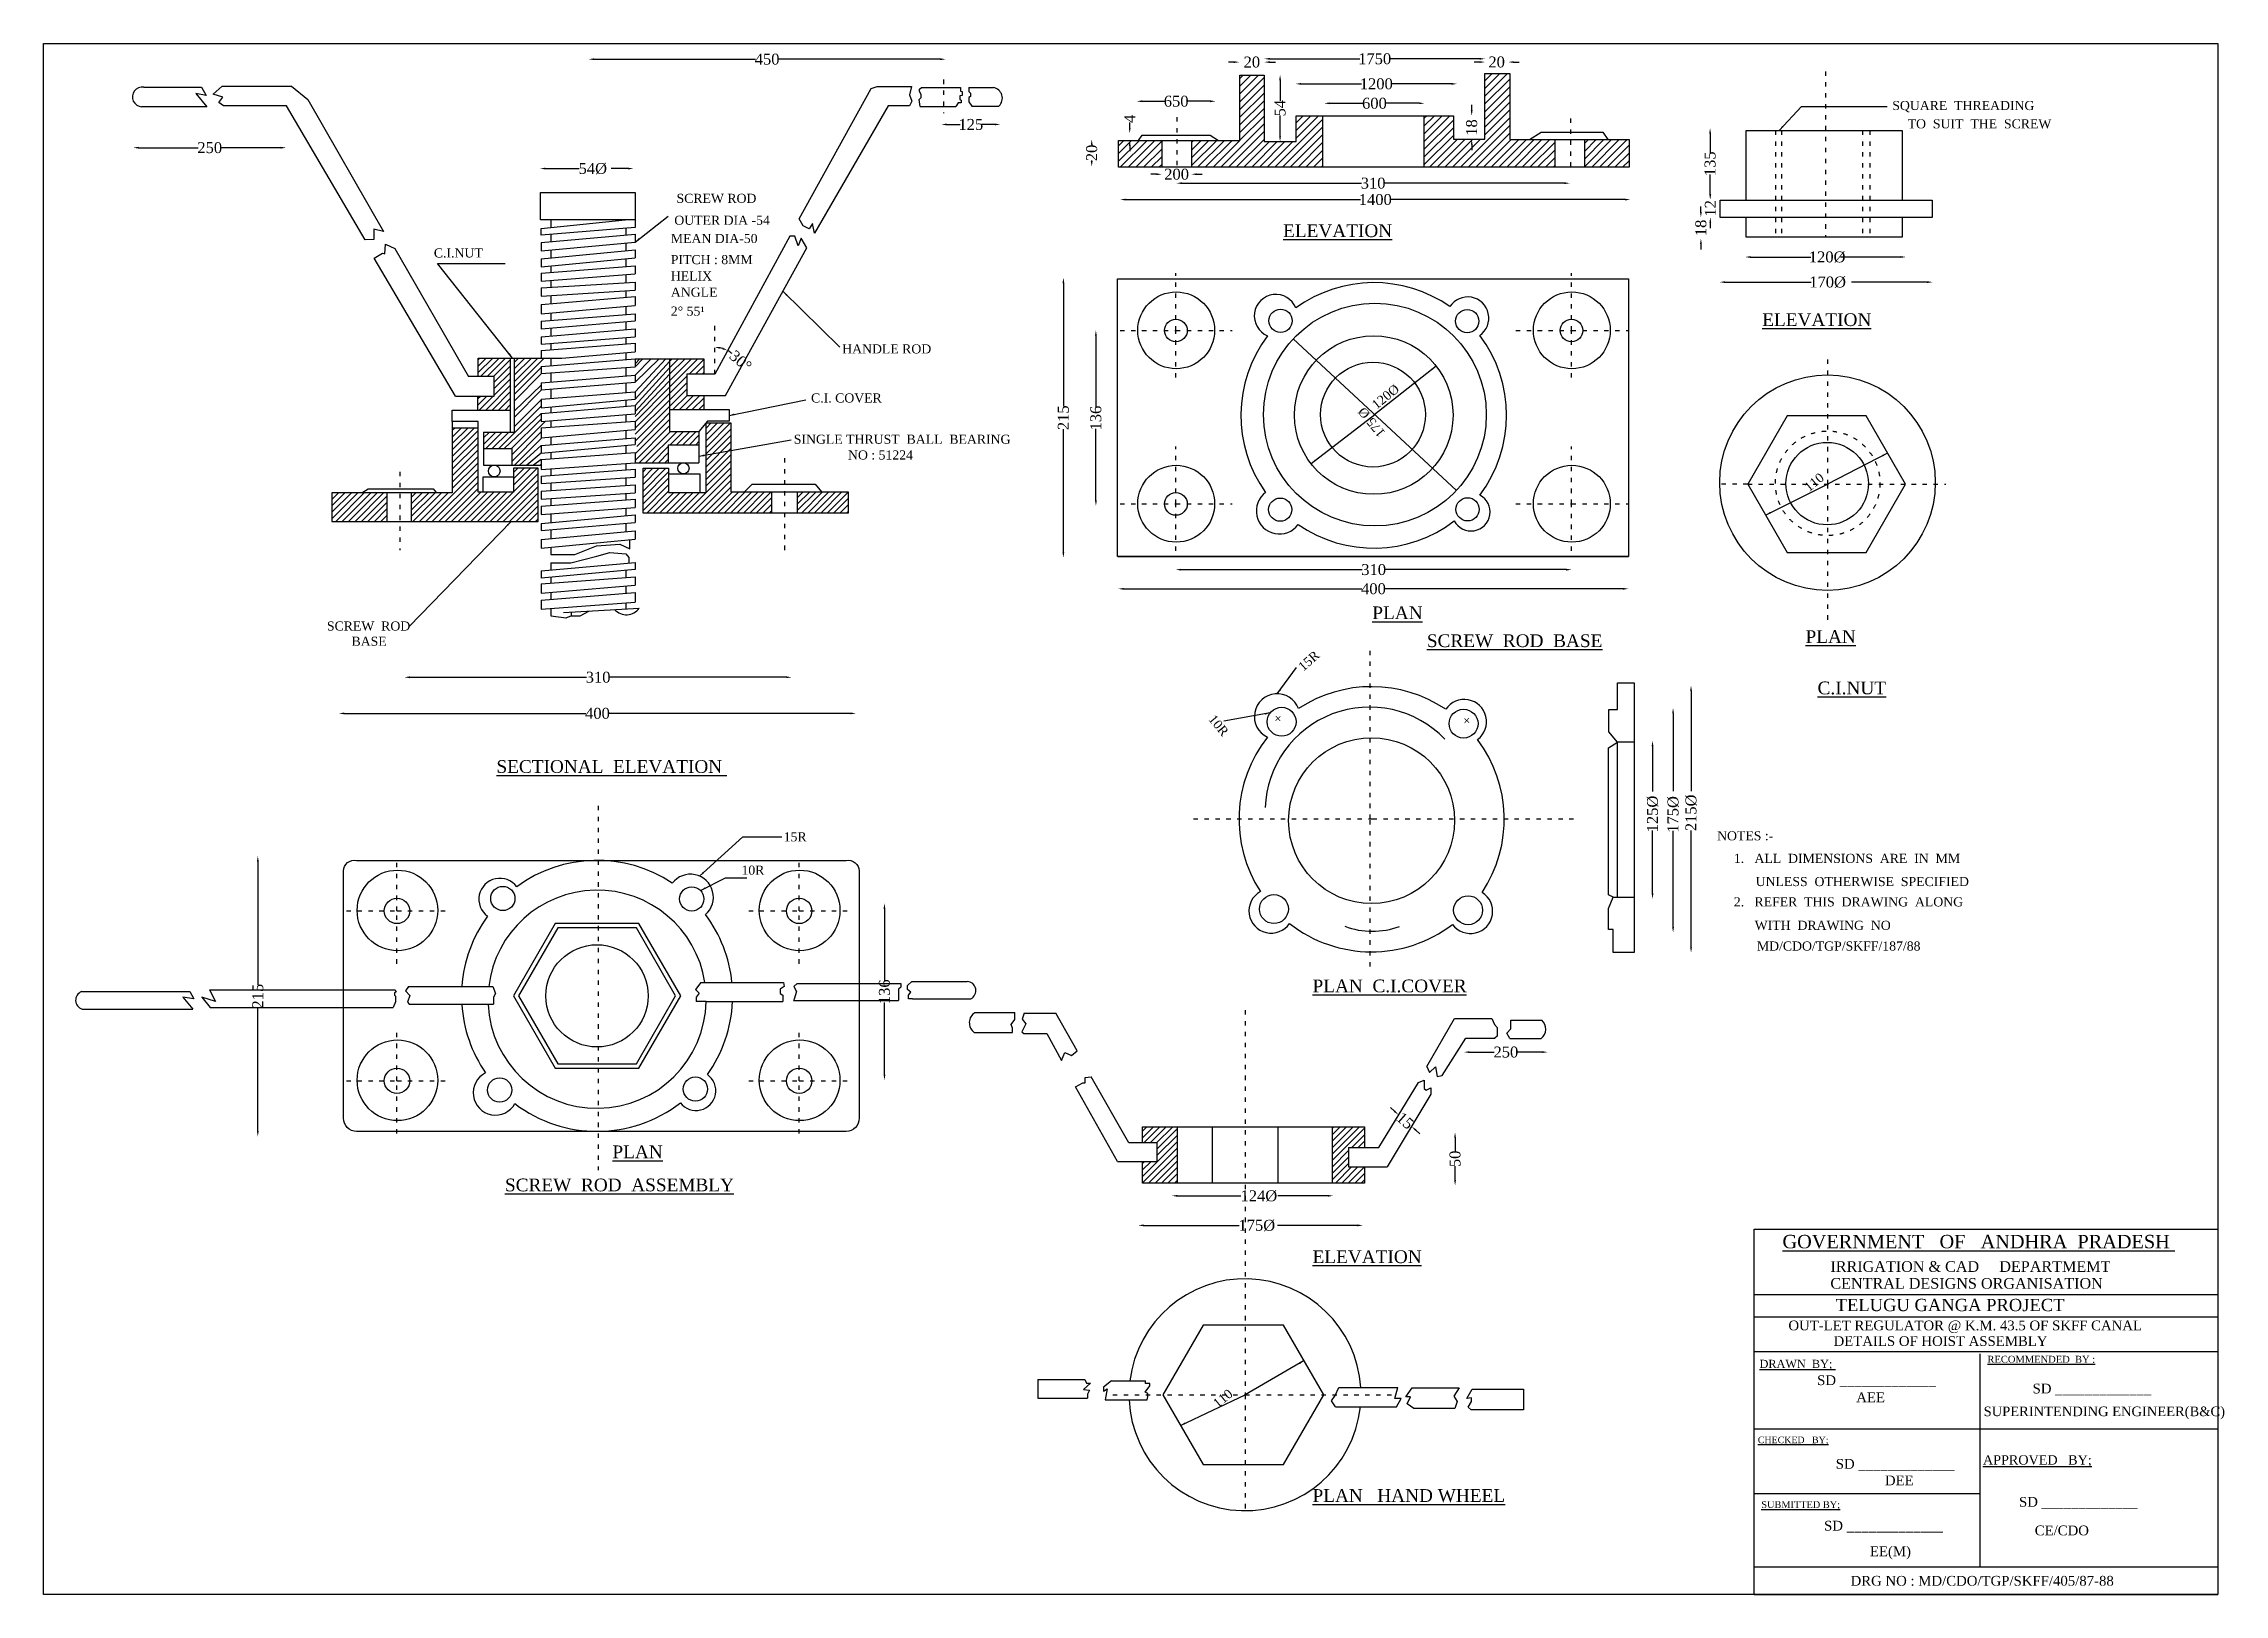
# Model space of a CAD drawing. Header units: millimetres. Extents: x 833 to 6818, y 102 to 4361.
import ezdxf

# ---------------------------------------------------------------- set-up
doc = ezdxf.new("R2010")
doc.units = ezdxf.units.MM
doc.header["$MEASUREMENT"] = 0
doc.header["$PDMODE"] = 33
doc.header["$PDSIZE"] = 500
doc.linetypes.add('ACAD_ISO03W100', pattern=[30, 12, -18])
for name, color, linetype in [('DIM', 5, 'Continuous'), ('DOT LINE', 3, 'ACAD_ISO03W100'), ('DWG. LINE', 1, 'Continuous'), ('HATCH', 2, 'Continuous'), ('TEXT', 7, 'Continuous')]:
    doc.layers.add(name, color=color, linetype=linetype)
doc.layers.add('TITLE', color=7, linetype='Continuous', lineweight=30)
doc.styles.get("Standard").update_dxf_attribs({"font": 'TIMES.TTF', "height": 30})
doc.dimstyles.get("Standard").update_dxf_attribs({"dimtxt": 30, "dimasz": 15, "dimexe": 0.18, "dimexo": 0.0625, "dimgap": 0.09, "dimtad": 0, "dimdec": 0, "dimzin": 0, "dimdsep": 46, "dimtxsty": 'Standard', "dimcen": 0.09, "dimse1": 1, "dimse2": 1, "dimclrd": 5, "dimclre": 5, "dimclrt": 4, "dimadec": 0, "dimazin": 0, "dimtfac": 1, "dimtdec": 0, "dimtofl": 0, "dimtmove": 0, "dimatfit": 3, "dimfxl": 1, "dimtolj": 1, "dimtzin": 0, "dimarcsym": 0})

msp = doc.modelspace()

# ---------------------------------------------------------------- texts
at = {"layer": 'DIM', "color": 4}
for s, p in [('54%%C', (2300.9, 4002.7)), ('120%%C', (5677.7, 3759.8)), ('170%%C', (5678.9, 3690.9)), ('124%%C', (4117.9, 1181.6)), ('175%%C', (4112.2, 1100.7))]:
    msp.add_text(s, height=30, dxfattribs=at).set_placement(p)
for s, rotation, p in [('30%%D', 319.74157, (2712, 3498.6)), ('125%%C', 90, (5263.4, 2194.7)), ('175%%C', 90, (5319.8, 2193.5)), ('215%%C', 90, (5369.1, 2197.9))]:
    msp.add_text(s, height=30, rotation=rotation, dxfattribs=at).set_placement(p)
at = {"layer": 'TEXT'}
for s, p in [('SQUARE  THREADING', (5906.7, 4178.1)), ('TO  SUIT  THE  SCREW', (5949, 4127.8)), ('SCREW ROD', (2569.8, 3923.2)), ('MEAN DIA-50', (2554.1, 3812.9)), ('OUTER DIA -54', (2563.7, 3863)), ('C.I.NUT', (1903.7, 3773.2)), ('PITCH : 8MM', (2554.1, 3754.9)), ('HELIX', (2554.1, 3710)), ('ANGLE', (2554.1, 3665.5)), ('2%%D 55¹', (2554.1, 3613.5)), ('HANDLE ROD', (3024.5, 3509.7)), ('C.I. COVER', (2939.1, 3375)), ('SINGLE THRUST  BALL  BEARING', (2891.7, 3261.6)), ('NO : 51224', (3040.5, 3218.4)), ('SCREW  ROD', (1610.2, 2748.8)), ('BASE', (1677.7, 2706.9)), ('15R', (2863.8, 2169.9)), ('10R', (2748, 2078.3))]:
    msp.add_text(s, height=25, dxfattribs=at).set_placement(p)
for s, rotation, p in [('  120%%C', 39.18962, (4476.5, 3343)), ('175 %%C', 129.18962, (4516.8, 3292.3)), ('110', 39.18962, (5678.2, 3128.6)), ('15R', 41.48477, (4290, 2635.6)), ('10R', 309.36879, (4028.3, 2504.9)), ('+', 41.48477, (4221.1, 2490.7)), ('+', 319.08908, (4722.3, 2499)), ('110', 39.18962, (4055.1, 612.8))]:
    msp.add_text(s, height=25, rotation=rotation, dxfattribs=at).set_placement(p)
at = {"layer": 'TITLE'}
for s, height, p in [('%%UELEVATION', 35, (4234.7, 3829.3)), ('%%UELEVATION', 35, (5549.8, 3585)), ('%%UPLAN', 35, (4479.5, 2780.1)), ('%%USCREW  ROD  BASE', 35, (4629.3, 2703.4)), ('%%UPLAN', 35, (5668.7, 2714.7)), ('%%UC.I.NUT', 35, (5701.7, 2573.7)), ('%%USECTIONAL  ELEVATION ', 35, (2075.5, 2358)), ('NOTES :-', 25, (5425.9, 2172.8)), ('1.   ALL  DIMENSIONS  ARE  IN  MM', 25, (5471.9, 2110.7)), ('UNLESS  OTHERWISE  SPECIFIED ', 25, (5531.8, 2047.1)), ('2.   REFER  THIS  DRAWING  ALONG ', 25, (5471.9, 1991.3)), ('WITH  DRAWING  NO', 25, (5529.2, 1926.9)), ('MD/CDO/TGP/SKFF/187/88', 25, (5535.2, 1870)), ('%%UPLAN  C.I.COVER', 35, (4315.5, 1755.4)), ('%%UPLAN', 35, (2393.8, 1299.9)), ('%%USCREW  ROD  ASSEMBLY', 35, (2098.9, 1208.9)), ('%%UELEVATION', 35, (4315.5, 1011.9)), ('IRRIGATION & CAD     DEPARTMEMT ', 29.313, (5736.9, 987.8)), ('CENTRAL DESIGNS ORGANISATION', 29.313, (5736.9, 941.5)), ('TELUGU GANGA PROJECT', 33.72, (5751.4, 879.9)), (' OUT-LET REGULATOR @ K.M. 43.5 OF SKFF CANAL', 26.864, (5611.5, 827.2)), ('%%UDRAWN  BY; ', 22.266, (5542.4, 724)), ('%%URECOMMENDED  BY :', 19.108, (6167.9, 738.2)), ('%%UCHECKED   BY;', 17.984, (5537.8, 517.3)), ('%%UAPPROVED   BY;', 25.692, (6155.7, 458.5)), ('%%UPLAN   HAND WHEEL', 35, (4315.5, 356.1)), ('%%USUBMITTED BY;', 18.728, (5547.3, 339.3))]:
    msp.add_text(s, height=height, dxfattribs=at).set_placement(p)
at = {"layer": 'TITLE', "lineweight": 30}
for s, height, p in [('%%UGOVERNMENT   OF   ANDHRA  PRADESH ', 36.825, (5605.4, 1052.5)), ('DETAILS OF HOIST ASSEMBLY', 26.864, (5745.6, 784.3)), ('SD _____________', 26.864, (5700.5, 676.8)), ('SD _____________', 26.864, (6291.9, 653.9)), ('AEE', 26.86, (5807.9, 629.8)), ('SUPERINTENDING ENGINEER(B&C)', 26.367, (6157.5, 591.5)), ('SD _____________', 26.864, (5751.6, 447.1)), ('DEE', 26.86, (5886.5, 401.7)), ('SD _____________', 26.864, (6254.6, 342.8)), ('SD _____________', 26.864, (5719.6, 277.3)), ('CE/CDO', 26.86, (6297.8, 264.3)), ('EE(M)', 26.86, (5845.4, 207)), ('DRG NO : MD/CDO/TGP/SKFF/405/87-88', 26.864, (5792.2, 126))]:
    msp.add_text(s, height=height, dxfattribs=at).set_placement(p)

# ---------------------------------------------------------------- blocks, each defined once
blk = doc.blocks.new('*D2')
at = {"layer": 'Defpoints', "color": 0}
for p in [(3787.7, 3954), (5187.7, 3954), (5187.7, 3932.2)]:
    blk.add_point(p, dxfattribs=at)
at = {"layer": 'DIM', "color": 5, "lineweight": -2}
for p, q in [((3802.7, 3932.2), (4446.7, 3932.2)), ((5172.7, 3932.2), (4528.7, 3932.2))]:
    blk.add_line(p, q, dxfattribs=at)
at = {"layer": 'DIM', "color": 5}
for points in [[(3802.7, 3934.7), (3802.7, 3929.7), (3787.7, 3932.2)], [(5172.7, 3934.7), (5172.7, 3929.7), (5187.7, 3932.2)]]:
    blk.add_solid(points, dxfattribs=at)
at = {"layer": 'DIM', "color": 4, "insert": (4487.7, 3932.2), "char_height": 30, "attachment_point": 5}
blk.add_mtext('\\A1;1400', dxfattribs=at)
blk = doc.blocks.new('*D3')
at = {"layer": 'Defpoints', "color": 0}
for p in [(1078.4, 4080.4), (1498.6, 4080.4), (1498.6, 4074.7)]:
    blk.add_point(p, dxfattribs=at)
at = {"layer": 'DIM', "color": 5, "lineweight": -2}
for p, q in [((1093.4, 4074.7), (1256.5, 4074.7)), ((1483.6, 4074.7), (1320.5, 4074.7))]:
    blk.add_line(p, q, dxfattribs=at)
at = {"layer": 'DIM', "color": 5}
for points in [[(1093.4, 4077.2), (1093.4, 4072.2), (1078.4, 4074.7)], [(1483.6, 4077.2), (1483.6, 4072.2), (1498.6, 4074.7)]]:
    blk.add_solid(points, dxfattribs=at)
at = {"layer": 'DIM', "color": 4, "insert": (1288.5, 4074.7), "char_height": 30, "attachment_point": 5}
blk.add_mtext('\\A1;250', dxfattribs=at)
blk = doc.blocks.new('*D4')
at = {"layer": 'Defpoints', "color": 0}
for p in [(2328.4, 4314.5), (3308.3, 4317.7), (3308.3, 4314.5)]:
    blk.add_point(p, dxfattribs=at)
at = {"layer": 'DIM', "color": 5, "lineweight": -2}
for p, q in [((2343.4, 4317.7), (2786.2, 4317.7)), ((3293.3, 4317.7), (2850.6, 4317.7))]:
    blk.add_line(p, q, dxfattribs=at)
at = {"layer": 'DIM', "color": 5}
for points in [[(2343.4, 4320.2), (2343.4, 4315.2), (2328.4, 4317.7)], [(3293.3, 4320.2), (3293.3, 4315.2), (3308.3, 4317.7)]]:
    blk.add_solid(points, dxfattribs=at)
at = {"layer": 'DIM', "color": 4, "insert": (2818.4, 4317.7), "char_height": 30, "attachment_point": 5}
blk.add_mtext('\\A1;450', dxfattribs=at)
blk = doc.blocks.new('*D5')
at = {"layer": 'Defpoints', "color": 0}
for p in [(3296.6, 4137.9), (3458.6, 4138.5), (3458.6, 4137.9)]:
    blk.add_point(p, dxfattribs=at)
at = {"layer": 'DIM', "color": 5, "lineweight": -2}
for p, q in [((3311.6, 4138.5), (3348.3, 4138.5)), ((3443.6, 4138.5), (3406.8, 4138.5))]:
    blk.add_line(p, q, dxfattribs=at)
at = {"layer": 'DIM', "color": 5}
for points in [[(3311.6, 4141), (3311.6, 4136), (3296.6, 4138.5)], [(3443.6, 4141), (3443.6, 4136), (3458.6, 4138.5)]]:
    blk.add_solid(points, dxfattribs=at)
at = {"layer": 'DIM', "color": 4, "insert": (3377.6, 4138.5), "char_height": 30, "attachment_point": 5}
blk.add_mtext('\\A1;125', dxfattribs=at)
blk = doc.blocks.new('*D6')
at = {"layer": 'Defpoints', "color": 0}
for p in [(1823, 2624.3), (2886, 2624.3), (2886, 2620.5)]:
    blk.add_point(p, dxfattribs=at)
at = {"layer": 'DIM', "color": 5, "lineweight": -2}
for p, q in [((1838, 2620.5), (2322.9, 2620.5)), ((2871, 2620.5), (2386.1, 2620.5))]:
    blk.add_line(p, q, dxfattribs=at)
at = {"layer": 'DIM', "color": 5}
for points in [[(1838, 2623), (1838, 2618), (1823, 2620.5)], [(2871, 2623), (2871, 2618), (2886, 2620.5)]]:
    blk.add_solid(points, dxfattribs=at)
at = {"layer": 'DIM', "color": 4, "insert": (2354.5, 2620.5), "char_height": 30, "attachment_point": 5}
blk.add_mtext('\\A1;310', dxfattribs=at)
blk = doc.blocks.new('*D7')
at = {"layer": 'Defpoints', "color": 0}
for p in [(1642.9, 2520.1), (3062.7, 2521.3), (3062.7, 2520.1)]:
    blk.add_point(p, dxfattribs=at)
at = {"layer": 'DIM', "color": 5, "lineweight": -2}
for p, q in [((1657.9, 2521.3), (2320.6, 2521.3)), ((3047.7, 2521.3), (2385, 2521.3))]:
    blk.add_line(p, q, dxfattribs=at)
at = {"layer": 'DIM', "color": 5}
for points in [[(1657.9, 2523.8), (1657.9, 2518.8), (1642.9, 2521.3)], [(3047.7, 2523.8), (3047.7, 2518.8), (3062.7, 2521.3)]]:
    blk.add_solid(points, dxfattribs=at)
at = {"layer": 'DIM', "color": 4, "insert": (2352.8, 2521.3), "char_height": 30, "attachment_point": 5}
blk.add_mtext('\\A1;400', dxfattribs=at)
blk = doc.blocks.new('*D8')
at = {"layer": 'Defpoints', "color": 0}
for p in [(3832.9, 4204.4), (4049.4, 4204.4), (4049.4, 4202.2)]:
    blk.add_point(p, dxfattribs=at)
at = {"layer": 'DIM', "color": 5, "lineweight": -2}
for p, q in [((3847.9, 4202.2), (3909.6, 4202.2)), ((4034.4, 4202.2), (3972.8, 4202.2))]:
    blk.add_line(p, q, dxfattribs=at)
at = {"layer": 'DIM', "color": 5}
for points in [[(3847.9, 4204.7), (3847.9, 4199.7), (3832.9, 4202.2)], [(4034.4, 4204.7), (4034.4, 4199.7), (4049.4, 4202.2)]]:
    blk.add_solid(points, dxfattribs=at)
at = {"layer": 'DIM', "color": 4, "insert": (3941.2, 4202.2), "char_height": 30, "attachment_point": 5}
blk.add_mtext('\\A1;650', dxfattribs=at)
blk = doc.blocks.new('*D9')
at = {"layer": 'Defpoints', "color": 0}
for p in [(4114.4, 4309.7), (4183.4, 4309.7), (4183.4, 4309.7)]:
    blk.add_point(p, dxfattribs=at)
at = {"layer": 'DIM', "color": 5, "lineweight": -2}
for p, q in [((4099.4, 4309.7), (4084.4, 4309.7)), ((4198.4, 4309.7), (4213.4, 4309.7))]:
    blk.add_line(p, q, dxfattribs=at)
at = {"layer": 'DIM', "color": 5}
for points in [[(4099.4, 4312.2), (4099.4, 4307.2), (4114.4, 4309.7)], [(4198.4, 4312.2), (4198.4, 4307.2), (4183.4, 4309.7)]]:
    blk.add_solid(points, dxfattribs=at)
at = {"layer": 'DIM', "color": 4, "insert": (4148.9, 4309.7), "char_height": 30, "attachment_point": 5}
blk.add_mtext('\\A1;20', dxfattribs=at)
blk = doc.blocks.new('*D10')
at = {"layer": 'Defpoints', "color": 0}
for p in [(4788.8, 4318.7), (4183.4, 4309.7), (4788.8, 4309.7)]:
    blk.add_point(p, dxfattribs=at)
at = {"layer": 'DIM', "color": 5, "lineweight": -2}
for p, q in [((4198.4, 4318.7), (4445.1, 4318.7)), ((4773.8, 4318.7), (4527.1, 4318.7))]:
    blk.add_line(p, q, dxfattribs=at)
at = {"layer": 'DIM', "color": 5}
for points in [[(4198.4, 4321.2), (4198.4, 4316.2), (4183.4, 4318.7)], [(4773.8, 4321.2), (4773.8, 4316.2), (4788.8, 4318.7)]]:
    blk.add_solid(points, dxfattribs=at)
at = {"layer": 'DIM', "color": 4, "insert": (4486.1, 4318.7), "char_height": 30, "attachment_point": 5}
blk.add_mtext('\\A1;1750', dxfattribs=at)
blk = doc.blocks.new('*D11')
at = {"layer": 'Defpoints', "color": 0}
for p in [(4788.8, 4312), (4853, 4312), (4853, 4309.9)]:
    blk.add_point(p, dxfattribs=at)
at = {"layer": 'DIM', "color": 5, "lineweight": -2}
for p, q in [((4773.8, 4309.9), (4758.8, 4309.9)), ((4868, 4309.9), (4883, 4309.9))]:
    blk.add_line(p, q, dxfattribs=at)
at = {"layer": 'DIM', "color": 5}
for points in [[(4773.8, 4312.4), (4773.8, 4307.4), (4788.8, 4309.9)], [(4868, 4312.4), (4868, 4307.4), (4853, 4309.9)]]:
    blk.add_solid(points, dxfattribs=at)
at = {"layer": 'DIM', "color": 4, "insert": (4820.9, 4309.9), "char_height": 30, "attachment_point": 5}
blk.add_mtext('\\A1;20', dxfattribs=at)
blk = doc.blocks.new('*D12')
at = {"layer": 'Defpoints', "color": 0}
for p in [(4269.2, 4250.8), (4711.9, 4250.8), (4711.9, 4249.9)]:
    blk.add_point(p, dxfattribs=at)
at = {"layer": 'DIM', "color": 5, "lineweight": -2}
for p, q in [((4284.2, 4249.9), (4449.5, 4249.9)), ((4696.9, 4249.9), (4531.5, 4249.9))]:
    blk.add_line(p, q, dxfattribs=at)
at = {"layer": 'DIM', "color": 5}
for points in [[(4284.2, 4252.4), (4284.2, 4247.4), (4269.2, 4249.9)], [(4696.9, 4252.4), (4696.9, 4247.4), (4711.9, 4249.9)]]:
    blk.add_solid(points, dxfattribs=at)
at = {"layer": 'DIM', "color": 4, "insert": (4490.5, 4249.9), "char_height": 30, "attachment_point": 5}
blk.add_mtext('\\A1;1200', dxfattribs=at)
blk = doc.blocks.new('*D13')
at = {"layer": 'Defpoints', "color": 0}
for p in [(4224.4, 4274.9), (4224.4, 4091.3), (4226.4, 4091.3)]:
    blk.add_point(p, dxfattribs=at)
at = {"layer": 'DIM', "color": 5, "lineweight": -2}
for p, q in [((4226.4, 4259.9), (4226.4, 4203.5)), ((4226.4, 4106.3), (4226.4, 4162.7))]:
    blk.add_line(p, q, dxfattribs=at)
at = {"layer": 'DIM', "color": 5}
for points in [[(4223.9, 4259.9), (4228.9, 4259.9), (4226.4, 4274.9)], [(4223.9, 4106.3), (4228.9, 4106.3), (4226.4, 4091.3)]]:
    blk.add_solid(points, dxfattribs=at)
at = {"layer": 'DIM', "color": 4, "insert": (4226.4, 4183.1), "char_height": 30, "attachment_point": 5, "rotation": 90}
blk.add_mtext('\\A1;54', dxfattribs=at)
blk = doc.blocks.new('*D14')
at = {"layer": 'Defpoints', "color": 0}
for p in [(4347.6, 4198.3), (4623.2, 4198.3), (4623.2, 4196.6)]:
    blk.add_point(p, dxfattribs=at)
at = {"layer": 'DIM', "color": 5, "lineweight": -2}
for p, q in [((4362.6, 4196.6), (4453.8, 4196.6)), ((4608.2, 4196.6), (4517, 4196.6))]:
    blk.add_line(p, q, dxfattribs=at)
at = {"layer": 'DIM', "color": 5}
for points in [[(4362.6, 4199.1), (4362.6, 4194.1), (4347.6, 4196.6)], [(4608.2, 4199.1), (4608.2, 4194.1), (4623.2, 4196.6)]]:
    blk.add_solid(points, dxfattribs=at)
at = {"layer": 'DIM', "color": 4, "insert": (4485.4, 4196.6), "char_height": 30, "attachment_point": 5}
blk.add_mtext('\\A1;600', dxfattribs=at)
blk = doc.blocks.new('*D15')
at = {"layer": 'Defpoints', "color": 0}
for p in [(4752.4, 4162.2), (4752.4, 4097.9), (4752.4, 4097.9)]:
    blk.add_point(p, dxfattribs=at)
at = {"layer": 'DIM', "color": 5, "lineweight": -2}
for p, q in [((4752.4, 4177.2), (4752.4, 4192.2)), ((4752.4, 4082.9), (4752.4, 4067.9))]:
    blk.add_line(p, q, dxfattribs=at)
at = {"layer": 'DIM', "color": 5}
for points in [[(4749.9, 4177.2), (4754.9, 4177.2), (4752.4, 4162.2)], [(4749.9, 4082.9), (4754.9, 4082.9), (4752.4, 4097.9)]]:
    blk.add_solid(points, dxfattribs=at)
at = {"layer": 'DIM', "color": 4, "insert": (4752.4, 4130), "char_height": 30, "attachment_point": 5, "rotation": 90}
blk.add_mtext('\\A1;18', dxfattribs=at)
blk = doc.blocks.new('*D16')
at = {"layer": 'Defpoints', "color": 0}
for p in [(3902, 3999.7), (3982.8, 4001.8), (3982.8, 3999.7)]:
    blk.add_point(p, dxfattribs=at)
at = {"layer": 'DIM', "color": 5, "lineweight": -2}
for p, q in [((3887, 4001.8), (3872, 4001.8)), ((3997.8, 4001.8), (4012.8, 4001.8))]:
    blk.add_line(p, q, dxfattribs=at)
at = {"layer": 'DIM', "color": 5}
for points in [[(3887, 4004.3), (3887, 3999.3), (3902, 4001.8)], [(3997.8, 4004.3), (3997.8, 3999.3), (3982.8, 4001.8)]]:
    blk.add_solid(points, dxfattribs=at)
at = {"layer": 'DIM', "color": 4, "insert": (3942.4, 4001.8), "char_height": 30, "attachment_point": 5}
blk.add_mtext('\\A1;200', dxfattribs=at)
blk = doc.blocks.new('*D17')
at = {"layer": 'Defpoints', "color": 0}
for p in [(3942, 3977.3), (5021.6, 3977.3), (5021.6, 3977.2)]:
    blk.add_point(p, dxfattribs=at)
at = {"layer": 'DIM', "color": 5, "lineweight": -2}
for p, q in [((3957, 3977.2), (4450.2, 3977.2)), ((5006.6, 3977.2), (4513.4, 3977.2))]:
    blk.add_line(p, q, dxfattribs=at)
at = {"layer": 'DIM', "color": 5}
for points in [[(3957, 3979.7), (3957, 3974.7), (3942, 3977.2)], [(5006.6, 3979.7), (5006.6, 3974.7), (5021.6, 3977.2)]]:
    blk.add_solid(points, dxfattribs=at)
at = {"layer": 'DIM', "color": 4, "insert": (4481.8, 3977.2), "char_height": 30, "attachment_point": 5}
blk.add_mtext('\\A1;310', dxfattribs=at)
blk = doc.blocks.new('*D18')
at = {"layer": 'Defpoints', "color": 0}
for p in [(3709.4, 4097.7), (3709.4, 4022.8), (3709.4, 4022.8)]:
    blk.add_point(p, dxfattribs=at)
at = {"layer": 'DIM', "color": 5, "lineweight": -2}
for p, q in [((3709.4, 4082.7), (3709.4, 4081.2)), ((3709.4, 4037.8), (3709.4, 4039.3))]:
    blk.add_line(p, q, dxfattribs=at)
at = {"layer": 'DIM', "color": 5}
for points in [[(3706.9, 4082.7), (3711.9, 4082.7), (3709.4, 4097.7)], [(3706.9, 4037.8), (3711.9, 4037.8), (3709.4, 4022.8)]]:
    blk.add_solid(points, dxfattribs=at)
at = {"layer": 'DIM', "color": 4, "insert": (3709.4, 4060.3), "char_height": 30, "attachment_point": 5, "rotation": 90}
blk.add_mtext('\\A1;20', dxfattribs=at)
blk = doc.blocks.new('*D19')
at = {"layer": 'Defpoints', "color": 0}
for p in [(3813.7, 4114), (3814.9, 4114), (3814.9, 4094.8)]:
    blk.add_point(p, dxfattribs=at)
at = {"layer": 'DIM', "color": 5, "lineweight": -2}
for p, q in [((3813.7, 4129), (3813.7, 4144)), ((3813.7, 4079.8), (3813.7, 4064.8))]:
    blk.add_line(p, q, dxfattribs=at)
at = {"layer": 'DIM', "color": 5}
for points in [[(3811.2, 4129), (3816.2, 4129), (3813.7, 4114)], [(3811.2, 4079.8), (3816.2, 4079.8), (3813.7, 4094.8)]]:
    blk.add_solid(points, dxfattribs=at)
at = {"layer": 'DIM', "color": 4, "insert": (3813.7, 4154), "char_height": 30, "attachment_point": 5, "rotation": 90}
blk.add_mtext('\\A1;4', dxfattribs=at)
blk = doc.blocks.new('*D20')
at = {"layer": 'Defpoints', "color": 0}
for p in [(5406.9, 4128.2), (5406.7, 3932.9), (5406.9, 3932.9)]:
    blk.add_point(p, dxfattribs=at)
at = {"layer": 'DIM', "color": 5, "lineweight": -2}
for p, q in [((5406.7, 4113.2), (5406.7, 4059.8)), ((5406.7, 3947.9), (5406.7, 4001.3))]:
    blk.add_line(p, q, dxfattribs=at)
at = {"layer": 'DIM', "color": 5}
for points in [[(5404.2, 4113.2), (5409.2, 4113.2), (5406.7, 4128.2)], [(5404.2, 3947.9), (5409.2, 3947.9), (5406.7, 3932.9)]]:
    blk.add_solid(points, dxfattribs=at)
at = {"layer": 'DIM', "color": 4, "insert": (5406.7, 4030.5), "char_height": 30, "attachment_point": 5, "rotation": 90}
blk.add_mtext('\\A1;135', dxfattribs=at)
blk = doc.blocks.new('*D21')
at = {"layer": 'Defpoints', "color": 0}
for p in [(5406.7, 3932.9), (5406.7, 3883.5), (5407.3, 3883.5)]:
    blk.add_point(p, dxfattribs=at)
at = {"layer": 'DIM', "color": 5, "lineweight": -2}
for p, q in [((5407.3, 3947.9), (5407.3, 3962.9)), ((5407.3, 3868.5), (5407.3, 3853.5))]:
    blk.add_line(p, q, dxfattribs=at)
at = {"layer": 'DIM', "color": 5}
for points in [[(5404.8, 3947.9), (5409.8, 3947.9), (5407.3, 3932.9)], [(5404.8, 3868.5), (5409.8, 3868.5), (5407.3, 3883.5)]]:
    blk.add_solid(points, dxfattribs=at)
at = {"layer": 'DIM', "color": 4, "insert": (5407.3, 3908.2), "char_height": 30, "attachment_point": 5, "rotation": 90}
blk.add_mtext('\\A1;12', dxfattribs=at)
blk = doc.blocks.new('*D22')
at = {"layer": 'Defpoints', "color": 0}
for p in [(5406.7, 3883.5), (5381.5, 3825.4), (5406.7, 3825.4)]:
    blk.add_point(p, dxfattribs=at)
at = {"layer": 'DIM', "color": 5, "lineweight": -2}
for p, q in [((5381.5, 3898.5), (5381.5, 3913.5)), ((5381.5, 3810.4), (5381.5, 3795.4))]:
    blk.add_line(p, q, dxfattribs=at)
at = {"layer": 'DIM', "color": 5}
for points in [[(5379, 3898.5), (5384, 3898.5), (5381.5, 3883.5)], [(5379, 3810.4), (5384, 3810.4), (5381.5, 3825.4)]]:
    blk.add_solid(points, dxfattribs=at)
at = {"layer": 'DIM', "color": 4, "insert": (5381.5, 3854.4), "char_height": 30, "attachment_point": 5, "rotation": 90}
blk.add_mtext('\\A1;18', dxfattribs=at)
blk = doc.blocks.new('*D23')
at = {"layer": 'Defpoints', "color": 0}
for p in [(3631.6, 3717.7), (3635, 3717.7), (3635, 2948.6)]:
    blk.add_point(p, dxfattribs=at)
at = {"layer": 'DIM', "color": 5, "lineweight": -2}
for p, q in [((3631.6, 3702.7), (3631.6, 3364.5)), ((3631.6, 2963.6), (3631.6, 3301.8))]:
    blk.add_line(p, q, dxfattribs=at)
at = {"layer": 'DIM', "color": 5}
for points in [[(3629.1, 3702.7), (3634.1, 3702.7), (3631.6, 3717.7)], [(3629.1, 2963.6), (3634.1, 2963.6), (3631.6, 2948.6)]]:
    blk.add_solid(points, dxfattribs=at)
at = {"layer": 'DIM', "color": 4, "insert": (3631.6, 3333.2), "char_height": 30, "attachment_point": 5, "rotation": 90}
blk.add_mtext('\\A1;215', dxfattribs=at)
blk = doc.blocks.new('*D24')
at = {"layer": 'Defpoints', "color": 0}
for p in [(3720.9, 3573.3), (3720.9, 3573.3), (3720.9, 3091.1)]:
    blk.add_point(p, dxfattribs=at)
at = {"layer": 'DIM', "color": 5, "lineweight": -2}
for p, q in [((3720.9, 3558.3), (3720.9, 3362)), ((3720.9, 3106.1), (3720.9, 3302.3))]:
    blk.add_line(p, q, dxfattribs=at)
at = {"layer": 'DIM', "color": 5}
for points in [[(3718.4, 3558.3), (3723.4, 3558.3), (3720.9, 3573.3)], [(3718.4, 3106.1), (3723.4, 3106.1), (3720.9, 3091.1)]]:
    blk.add_solid(points, dxfattribs=at)
at = {"layer": 'DIM', "color": 4, "insert": (3720.9, 3332.2), "char_height": 30, "attachment_point": 5, "rotation": 90}
blk.add_mtext('\\A1;136', dxfattribs=at)
blk = doc.blocks.new('*D25')
at = {"layer": 'Defpoints', "color": 0}
for p in [(3939.9, 2917.6), (5026.6, 2917.6), (5026.6, 2916)]:
    blk.add_point(p, dxfattribs=at)
at = {"layer": 'DIM', "color": 5, "lineweight": -2}
for p, q in [((3954.9, 2916), (4451.6, 2916)), ((5011.6, 2916), (4514.9, 2916))]:
    blk.add_line(p, q, dxfattribs=at)
at = {"layer": 'DIM', "color": 5}
for points in [[(3954.9, 2918.5), (3954.9, 2913.5), (3939.9, 2916)], [(5011.6, 2918.5), (5011.6, 2913.5), (5026.6, 2916)]]:
    blk.add_solid(points, dxfattribs=at)
at = {"layer": 'DIM', "color": 4, "insert": (4483.2, 2916), "char_height": 30, "attachment_point": 5}
blk.add_mtext('\\A1;310', dxfattribs=at)
blk = doc.blocks.new('*D26')
at = {"layer": 'Defpoints', "color": 0}
for p in [(3782.5, 2864.9), (5183, 2864.9), (5183, 2863.4)]:
    blk.add_point(p, dxfattribs=at)
at = {"layer": 'DIM', "color": 5, "lineweight": -2}
for p, q in [((3797.5, 2863.4), (4450.6, 2863.4)), ((5168, 2863.4), (4514.9, 2863.4))]:
    blk.add_line(p, q, dxfattribs=at)
at = {"layer": 'DIM', "color": 5}
for points in [[(3797.5, 2865.9), (3797.5, 2860.9), (3782.5, 2863.4)], [(5168, 2865.9), (5168, 2860.9), (5183, 2863.4)]]:
    blk.add_solid(points, dxfattribs=at)
at = {"layer": 'DIM', "color": 4, "insert": (4482.7, 2863.4), "char_height": 30, "attachment_point": 5}
blk.add_mtext('\\A1;400', dxfattribs=at)
blk = doc.blocks.new('*D30')
at = {"layer": 'Defpoints', "color": 0}
for p in [(1416.1, 2129.6), (1420.5, 2129.6), (1416.1, 1359.7)]:
    blk.add_point(p, dxfattribs=at)
at = {"layer": 'DIM', "color": 5, "lineweight": -2}
for p, q in [((1420.5, 2114.6), (1420.5, 1776.1)), ((1420.5, 1374.7), (1420.5, 1713.3))]:
    blk.add_line(p, q, dxfattribs=at)
at = {"layer": 'DIM', "color": 5}
for points in [[(1418, 2114.6), (1423, 2114.6), (1420.5, 2129.6)], [(1418, 1374.7), (1423, 1374.7), (1420.5, 1359.7)]]:
    blk.add_solid(points, dxfattribs=at)
at = {"layer": 'DIM', "color": 4, "insert": (1420.5, 1744.7), "char_height": 30, "attachment_point": 5, "rotation": 90}
blk.add_mtext('\\A1;215', dxfattribs=at)
blk = doc.blocks.new('*D31')
at = {"layer": 'Defpoints', "color": 0}
for p in [(3140.5, 1999.6), (3150.7, 1999.6), (3150.7, 1514.2)]:
    blk.add_point(p, dxfattribs=at)
at = {"layer": 'DIM', "color": 5, "lineweight": -2}
for p, q in [((3140.5, 1984.6), (3140.5, 1786.8)), ((3140.5, 1529.2), (3140.5, 1727))]:
    blk.add_line(p, q, dxfattribs=at)
at = {"layer": 'DIM', "color": 5}
for points in [[(3138, 1984.6), (3143, 1984.6), (3140.5, 1999.6)], [(3138, 1529.2), (3143, 1529.2), (3140.5, 1514.2)]]:
    blk.add_solid(points, dxfattribs=at)
at = {"layer": 'DIM', "color": 4, "insert": (3140.5, 1756.9), "char_height": 30, "attachment_point": 5, "rotation": 90}
blk.add_mtext('\\A1;136', dxfattribs=at)
blk = doc.blocks.new('*D32')
at = {"layer": 'Defpoints', "color": 0}
for p in [(4731.1, 1590.5), (4961.2, 1591.2), (4961.2, 1590.5)]:
    blk.add_point(p, dxfattribs=at)
at = {"layer": 'DIM', "color": 5, "lineweight": -2}
for p, q in [((4746.1, 1591.2), (4814.1, 1591.2)), ((4946.2, 1591.2), (4878.2, 1591.2))]:
    blk.add_line(p, q, dxfattribs=at)
at = {"layer": 'DIM', "color": 5}
for points in [[(4746.1, 1593.7), (4746.1, 1588.7), (4731.1, 1591.2)], [(4946.2, 1593.7), (4946.2, 1588.7), (4961.2, 1591.2)]]:
    blk.add_solid(points, dxfattribs=at)
at = {"layer": 'DIM', "color": 4, "insert": (4846.2, 1591.2), "char_height": 30, "attachment_point": 5}
blk.add_mtext('\\A1;250', dxfattribs=at)
blk = doc.blocks.new('*D33')
at = {"layer": 'Defpoints', "color": 0}
for p in [(4551.7, 1418.8), (4587.5, 1387), (4587.5, 1387)]:
    blk.add_point(p, dxfattribs=at)
at = {"layer": 'DIM', "color": 5, "lineweight": -2}
for p, q in [((4540.5, 1428.7), (4529.3, 1438.7)), ((4598.7, 1377.1), (4609.9, 1367.1))]:
    blk.add_line(p, q, dxfattribs=at)
at = {"layer": 'DIM', "color": 5}
for points in [[(4542.1, 1430.6), (4538.8, 1426.9), (4551.7, 1418.8)], [(4600.4, 1379), (4597, 1375.2), (4587.5, 1387)]]:
    blk.add_solid(points, dxfattribs=at)
at = {"layer": 'DIM', "color": 4, "insert": (4569.6, 1402.9), "char_height": 30, "attachment_point": 5, "rotation": 318.43401}
blk.add_mtext('\\A1;15', dxfattribs=at)
blk = doc.blocks.new('*D34')
at = {"layer": 'Defpoints', "color": 0}
for p in [(4703.6, 1371.2), (4703.6, 1224.9), (4706.7, 1224.9)]:
    blk.add_point(p, dxfattribs=at)
at = {"layer": 'DIM', "color": 5, "lineweight": -2}
for p, q in [((4706.7, 1356.2), (4706.7, 1318.4)), ((4706.7, 1239.9), (4706.7, 1277.7))]:
    blk.add_line(p, q, dxfattribs=at)
at = {"layer": 'DIM', "color": 5}
for points in [[(4704.2, 1356.2), (4709.2, 1356.2), (4706.7, 1371.2)], [(4704.2, 1239.9), (4709.2, 1239.9), (4706.7, 1224.9)]]:
    blk.add_solid(points, dxfattribs=at)
at = {"layer": 'DIM', "color": 4, "insert": (4706.7, 1298), "char_height": 30, "attachment_point": 5, "rotation": 90}
blk.add_mtext('\\A1;50', dxfattribs=at)

# ---------------------------------------------------------------- dimensions: what is measured, and where the dimension line sits
at = {"layer": 'DIM'}
for p1, p2, distance, text, picture, middle in [((2328.4, 4314.5), (3308.3, 4314.5), 3.2, '450', '*D4', (2818.4, 4317.7)), ((4114.4, 4309.7), (4183.4, 4309.7), 0, '20', '*D9', (4148.9, 4309.7)), ((4183.4, 4309.7), (4788.8, 4309.7), 8.9, '1750', '*D10', (4486.1, 4318.7)), ((4788.8, 4312), (4853, 4312), -2, '20', '*D11', (4820.9, 4309.9)), ((4224.4, 4274.9), (4224.4, 4091.3), 2, '54', '*D13', (4226.4, 4183.1)), ((4269.2, 4250.8), (4711.9, 4250.8), -0.9, '1200', '*D12', (4490.5, 4249.9)), ((3832.9, 4204.4), (4049.4, 4204.4), -2.2, '650', '*D8', (3941.2, 4202.2)), ((4347.6, 4198.3), (4623.2, 4198.3), -1.7, '600', '*D14', (4485.4, 4196.6)), ((4752.4, 4162.2), (4752.4, 4097.9), 0, '18', '*D15', (4752.4, 4130)), ((3296.6, 4137.9), (3458.6, 4137.9), 0.5, '125', '*D5', (3377.6, 4138.5)), ((3814.9, 4094.8), (3814.9, 4114), 1.2, '4', '*D19', (3813.7, 4154)), ((1078.4, 4080.4), (1498.6, 4080.4), -5.7, '250', '*D3', (1288.5, 4074.7)), ((3709.4, 4097.7), (3709.4, 4022.8), 0, '20', '*D18', (3709.4, 4060.3)), ((5406.9, 4128.2), (5406.9, 3932.9), -0.3, '135', '*D20', (5406.7, 4030.5)), ((3902, 3999.7), (3982.8, 3999.7), 2.1, '200', '*D16', (3942.4, 4001.8)), ((3942, 3977.3), (5021.6, 3977.3), -0.1, '310', '*D17', (4481.8, 3977.2)), ((5406.7, 3932.9), (5406.7, 3883.5), 0.7, '12', '*D21', (5407.3, 3908.2)), ((5406.7, 3883.5), (5406.7, 3825.4), -25.1, '18', '*D22', (5381.5, 3854.4)), ((3635, 2948.6), (3635, 3717.7), 3.4, '215', '*D23', (3631.6, 3333.2)), ((3720.9, 3091.1), (3720.9, 3573.3), 0, '136', '*D24', (3720.9, 3332.2)), ((3939.9, 2917.6), (5026.6, 2917.6), -1.6, '310', '*D25', (4483.2, 2916)), ((3782.5, 2864.9), (5183, 2864.9), -1.5, '400', '*D26', (4482.7, 2863.4)), ((1823, 2624.3), (2886, 2624.3), -3.8, '310', '*D6', (2354.5, 2620.5)), ((1642.9, 2520.1), (3062.7, 2520.1), 1.3, '400', '*D7', (2352.8, 2521.3)), ((1416.1, 1359.7), (1416.1, 2129.6), -4.4, '215', '*D30', (1420.5, 1744.7)), ((3150.7, 1514.2), (3150.7, 1999.6), 10.2, '136', '*D31', (3140.5, 1756.9)), ((4731.1, 1590.5), (4961.2, 1590.5), 0.7, '250', '*D32', (4846.2, 1591.2)), ((4551.7, 1418.8), (4587.5, 1387), 0, '15', '*D33', (4569.6, 1402.9)), ((4703.6, 1371.2), (4703.6, 1224.9), 3.1, '50', '*D34', (4706.7, 1298))]:
    dim = msp.add_aligned_dim(p1=p1, p2=p2, distance=distance, text=text, dimstyle='Standard', dxfattribs=at)
    dim.commit()
    dim.dimension.update_dxf_attribs({"geometry": picture, "text_midpoint": middle})
dim = msp.add_aligned_dim(p1=(3787.7, 3954), p2=(5187.7, 3954), distance=-21.8, dimstyle='Standard', dxfattribs=at)
dim.commit()
dim.dimension.update_dxf_attribs({"geometry": '*D2', "text_midpoint": (4487.7, 3932.2)})

# ---------------------------------------------------------------- hatches: boundary and pattern name
at = {"layer": 'HATCH'}
h = msp.add_hatch(dxfattribs=at)
h.set_pattern_fill('ANSI31', color=256, scale=120, style=0)
h.paths.add_polyline_path([(4343.2, 4162.1), (4270.4, 4162.1), (4270.4, 4091.3), (4182.4, 4091.3), (4182.4, 4273.6), (4116.2, 4273.6), (4116.2, 4094.8), (3983.2, 4094.8), (3983.2, 4021.2), (4343.2, 4021.2)])
h = msp.add_hatch(dxfattribs=at)
h.set_pattern_fill('ANSI31', color=256, scale=120, style=0)
h.paths.add_polyline_path([(4980.3, 4096.8), (4857.2, 4096.8), (4857.2, 4278.3), (4788.8, 4278.3), (4788.8, 4097.9), (4702.1, 4097.9), (4702.1, 4162.1), (4621.4, 4162.1), (4621.4, 4021.2), (4980.3, 4021.2)])
h = msp.add_hatch(dxfattribs=at)
h.set_pattern_fill('ANSI31', color=256, scale=120, style=0)
h.paths.add_polyline_path([(3901.4, 4094.8), (3783.1, 4094.8), (3783.1, 4021.2), (3901.4, 4021.2)])
h = msp.add_hatch(dxfattribs=at)
h.set_pattern_fill('ANSI31', color=256, scale=120, style=0)
h.paths.add_polyline_path([(5184.4, 4096.8), (5061.6, 4096.8), (5061.6, 4021.2), (5184.4, 4021.2)])
h = msp.add_hatch(dxfattribs=at)
h.set_pattern_fill('ANSI31', color=256, scale=100, style=0)
h.paths.add_polyline_path([(2114.3, 3497.1), (2025.3, 3497.1), (2025.3, 3446.3), (2069.6, 3446.3), (2069.6, 3392.7), (2024.4, 3392.7), (2024.4, 3354.1), (2114.3, 3354.1)])
h = msp.add_hatch(dxfattribs=at)
h.set_pattern_fill('ANSI31', color=256, scale=100, style=0)
h.paths.add_polyline_path([(2025, 3305.7), (1954.2, 3305.7), (1954.2, 3127), (1841.8, 3127), (1841.8, 3048.5), (2189.7, 3048.5), (2189.7, 3194.6), (2122.3, 3194.6), (2122.3, 3128.9), (2025, 3128.9)])
h = msp.add_hatch(dxfattribs=at)
h.set_pattern_fill('ANSI31', color=256, scale=100, style=0)
h.paths.add_polyline_path([(2830.1, 3129.7), (2718.7, 3129.7), (2718.6, 3319), (2650.7, 3319), (2650.8, 3128), (2548.1, 3128), (2548.1, 3194.3), (2477.8, 3194.3), (2477.8, 3071.5), (2830.1, 3071.5)])
h = msp.add_hatch(dxfattribs=at)
h.set_pattern_fill('ANSI31', color=256, scale=100, style=0)
h.paths.add_polyline_path([(1774.7, 3127), (1623.9, 3127), (1623.9, 3048.5), (1774.7, 3048.5)])
h = msp.add_hatch(dxfattribs=at)
h.set_pattern_fill('ANSI31', color=256, scale=100, style=0)
h.paths.add_polyline_path([(3040.8, 3129.7), (2901.3, 3129.7), (2901.3, 3071.5), (3040.8, 3071.5)])
h = msp.add_hatch(dxfattribs=at)
h.set_pattern_fill('ANSI31', color=256, scale=100, style=0)
h.paths.add_polyline_path([(3943.5, 1386.1), (3848.6, 1386.1), (3848.6, 1342), (3888.7, 1342), (3888.7, 1291.2), (3848.6, 1291.2), (3848.6, 1231.6), (3943.5, 1231.6)])
h.paths.add_polyline_path([(4457.9, 1275.8), (4414.3, 1275.8), (4414.3, 1329.7), (4457.9, 1329.7), (4457.9, 1386.1), (4369.3, 1386.1), (4369.3, 1231.6), (4457.9, 1231.6)])

# ---------------------------------------------------------------- linework, layer by layer
at = {"layer": 'DIM', "color": 5}
for p, q in [((2209.9, 4017.4), (2302.9, 4017.4)), ((2436.7, 4017.4), (2390.2, 4017.4)), ((5518, 3774.5), (5682.8, 3774.5)), ((5929.5, 3774.5), (5764.8, 3774.5)), ((5447.7, 3705.6), (5684, 3705.6)), ((6002.3, 3705.6), (5794.7, 3705.6)), ((5354.4, 2583.2), (5354.4, 2308.2)), ((5305.1, 2521.2), (5305.1, 2307.5)), ((5248.7, 2430.8), (5248.7, 2306.8)), ((5248.7, 2027.3), (5248.7, 2199.8)), ((5305.1, 1934.5), (5305.1, 2198.6)), ((5354.4, 1879.2), (5354.4, 2199.5)), ((3944, 1196.6), (4118.5, 1196.6)), ((4357.5, 1196.6), (4220.1, 1196.6)), ((3852, 1115.4), (4114, 1115.4)), ((4438.8, 1115.4), (4219.2, 1115.4))]:
    msp.add_line(p, q, dxfattribs=at)
for start, end in [(73.14683, 78.29737), (49.74157, 61.4442)]:
    msp.add_arc((2674.6, 3453.1), 73.6, start, end, dxfattribs=at)
for points in [[(2209.9, 4019.9), (2209.9, 4014.9), (2194.9, 4017.4)], [(2436.7, 4019.9), (2436.7, 4014.9), (2451.7, 4017.4)], [(5518, 3777), (5518, 3772), (5503, 3774.5)], [(5929.5, 3777), (5929.5, 3772), (5944.5, 3774.5)], [(5447.7, 3708.1), (5447.7, 3703.1), (5432.7, 3705.6)], [(6002.3, 3708.1), (6002.3, 3703.1), (6017.3, 3705.6)], [(2689.3, 3522.7), (2689.8, 3527.7), (2674.6, 3526.7)], [(2696.9, 3525.9), (2695, 3521.2), (2709.8, 3517.8)], [(5351.9, 2583.2), (5356.9, 2583.2), (5354.4, 2598.2)], [(5302.6, 2521.2), (5307.6, 2521.2), (5305.1, 2536.2)], [(5246.2, 2430.8), (5251.2, 2430.8), (5248.7, 2445.8)], [(5246.2, 2027.3), (5251.2, 2027.3), (5248.7, 2012.3)], [(5302.6, 1934.5), (5307.6, 1934.5), (5305.1, 1919.5)], [(5351.9, 1879.2), (5356.9, 1879.2), (5354.4, 1864.2)], [(3944, 1199.1), (3944, 1194.1), (3929, 1196.6)], [(4357.5, 1199.1), (4357.5, 1194.1), (4372.5, 1196.6)], [(3852, 1117.9), (3852, 1112.9), (3837, 1115.4)], [(4438.8, 1117.9), (4438.8, 1112.9), (4453.8, 1115.4)]]:
    msp.add_solid(points, dxfattribs=at)
at = {"layer": 'DOT LINE'}
for points in [[(3302.2, 4261.6), (3302.2, 4169.8)], [(5723.9, 4284.3), (5723.9, 3829)], [(3943.3, 4158.3), (3943.3, 4021.2)], [(5023.8, 4154.6), (5023.8, 4021.2)], [(5585.9, 4122.1), (5585.9, 3829)], [(5603.1, 4122.1), (5603.1, 3829)], [(5824.7, 4122.1), (5824.7, 3829)], [(5845.5, 4122.1), (5845.5, 3829)], [(3787.4, 3572.7), (3940.4, 3572.7), (3940.4, 3730.3)], [(4873.4, 3572.7), (5026.3, 3572.7), (5026.3, 3730.3)], [(2674.6, 3453.1), (2674.6, 3598.9)], [(3940.4, 3443.8), (3940.4, 3572.7), (4094.6, 3572.7)], [(5026.3, 3443.8), (5026.3, 3572.7), (5180.5, 3572.7)], [(5729.3, 3492.9), (5729.3, 3150.6), (5729.3, 2770.6)], [(3787.4, 3096.5), (3940.4, 3096.5), (3940.4, 3254.1)], [(4873.4, 3096.5), (5026.3, 3096.5), (5026.3, 3254.1)], [(1810.5, 3184.3), (1810.5, 2969.7)], [(2865.7, 3221.9), (2865.7, 2952.8)], [(5509.9, 3150.6), (5433.1, 3150.6)], [(5509.9, 3150.6), (6053.9, 3150.6)], [(3940.4, 2967.6), (3940.4, 3096.5), (4094.6, 3096.5)], [(5026.3, 2967.6), (5026.3, 3096.5), (5180.5, 3096.5)], [(4473.8, 1826.2), (4473.8, 2231.5), (4473.8, 2693.6)], [(2354.7, 2267.5), (2354.7, 1267.2)], [(3988.8, 2231.5), (4480.2, 2231.5), (5046.9, 2231.5)], [(1663.9, 1978.8), (1802.5, 1978.8), (1802.5, 2117.8)], [(2767.8, 1978.8), (2906.4, 1978.8), (2906.4, 2117.8)], [(1802.5, 1834), (1802.5, 1978.8), (1944.9, 1978.8)], [(2906.4, 1834), (2906.4, 1978.8), (3048.8, 1978.8)], [(4130.2, 1706.6), (4130.2, 650.4), (4130.2, 320.4)], [(1663.9, 1512.4), (1802.5, 1512.4), (1802.5, 1651.4)], [(2767.8, 1512.4), (2906.4, 1512.4), (2906.4, 1651.4)], [(1802.5, 1367.6), (1802.5, 1512.4), (1944.9, 1512.4)], [(2906.4, 1367.6), (2906.4, 1512.4), (3048.8, 1512.4)], [(3767.5, 650.4), (4130.2, 650.4), (4544.1, 650.4)]]:
    msp.add_lwpolyline(points, dxfattribs=at)
msp.add_circle((5729.5, 3153.2), 143.5, dxfattribs=at)
at = {"layer": 'DWG. LINE'}
for p, q in [((2225.2, 2789.1), (2266.9, 2783.5)), ((2280.9, 2799.4), (2280.9, 2789.6)), ((2280.9, 2789.6), (2305.2, 2789.6)), ((2305.2, 2789.6), (2329.2, 2802.2))]:
    msp.add_line(p, q, dxfattribs=at)
for points in [[(3783.1, 4094.8), (4116.2, 4094.8), (4116.2, 4273.6), (4182.4, 4273.6), (4182.4, 4091.3), (4270.4, 4091.3), (4270.4, 4162.1), (4702.1, 4162.1), (4702.1, 4097.9), (4788.8, 4097.9), (4788.8, 4278.3), (4857.2, 4278.3), (4857.2, 4096.8), (5184.4, 4096.8), (5184.4, 4021.2), (3783.1, 4021.2), (3783.1, 4094.8)], [(2196.5, 3951.7), (2456.1, 3951.7), (2456.1, 3876.8), (2196.5, 3876.8)], [(5434.2, 3930.2), (6016.3, 3930.2), (6016.3, 3882.7), (5434.2, 3882.7)], [(2598.5, 3453.1), (2598.5, 3394.3), (2704.6, 3394.3), (2927.2, 3799.9), (2911.5, 3826.1), (2903.5, 3805.3), (2894.4, 3832), (2880.8, 3832), (2674.6, 3453.1), (2598.5, 3453.1)], [(3779.9, 3715), (5182.7, 3715), (5182.7, 2952.4), (3779.9, 2952.4)], [(1623.9, 3127), (1623.9, 3048.5), (2189.7, 3048.5), (2189.7, 3194.6), (2122.3, 3194.6), (2122.3, 3128.9), (2025, 3128.9), (2025, 3322.9), (1954.2, 3322.9), (1954.2, 3127), (1623.9, 3127)], [(2477.8, 3194.3), (2548.1, 3194.3), (2548.1, 3128), (2650.8, 3128), (2650.7, 3319), (2718.6, 3319), (2718.7, 3129.7), (3040.8, 3129.7), (3040.8, 3071.5), (2477.8, 3071.5), (2477.8, 3194.3)], [(5509.9, 3150.6), (5618.3, 2962.9), (5835, 2962.9), (5943.4, 3150.6), (5835, 3338.4), (5618.3, 3338.4)], [(2122.1, 1745.7), (2236.9, 1546.9), (2466.5, 1546.9), (2581.3, 1745.7), (2466.5, 1944.6), (2236.9, 1944.6)], [(2136, 1745.7), (2243.9, 1558.9), (2459.5, 1558.9), (2567.4, 1745.7), (2459.5, 1932.5), (2243.9, 1932.5)], [(3904.4, 650), (4015, 458.4), (4236.2, 458.4), (4346.8, 650), (4236.2, 841.5), (4015, 841.5)]]:
    msp.add_lwpolyline(points, close=True, dxfattribs=at)
for points in [[(1107.2, 4240.9), (1265.7, 4240.9), (1278.9, 4217.9), (1250.2, 4223.6), (1280.3, 4187.2), (1101.5, 4187.2)], [(1323.1, 4243.6), (1512.7, 4243.6), (1558.1, 4206.8), (1765.7, 3844.8), (1739.1, 3851.3), (1739.1, 3822.6), (1715.2, 3822.1), (1499.1, 4189.5), (1326.5, 4189.5), (1313.2, 4198.6), (1324.8, 4213.2), (1297.5, 4221.6), (1323.1, 4243.6)], [(2906.2, 3879.3), (3103.7, 4237.2), (3120.4, 4243.1), (3214.9, 4243.1), (3209.6, 4220.2), (3216, 4202.2), (3209.6, 4189.3), (3150.8, 4189.3), (2948.4, 3839.6), (2942.8, 3866.2), (2933.7, 3851.5), (2917.5, 3859.9), (2906.2, 3879.3)], [(3238.8, 4188), (3236, 4207.4), (3241.3, 4212.9), (3241.3, 4220.9), (3236.4, 4229), (3236.4, 4235.5), (3242, 4239.9)], [(3242, 4239.9), (3300.9, 4239.9), (3348.9, 4239.9)], [(3348.9, 4239.9), (3348.9, 4230.2), (3353.6, 4229.2), (3353.6, 4218.2), (3347.6, 4216.8), (3347.6, 4207), (3350.8, 4204.9), (3350.8, 4198.1), (3342.9, 4198.1), (3336.3, 4188)], [(3372.1, 4239.9), (3372.1, 4229.3), (3376.9, 4224.6), (3376.9, 4214.9), (3372.2, 4212.2), (3372.2, 4200.2), (3379.9, 4189.2)], [(3372.1, 4239.9), (3439.6, 4239.9)], [(3238.8, 4188), (3336.3, 4188)], [(3379.9, 4189.2), (3454.8, 4189.2)], [(4343.2, 4162.1), (4343.2, 4021.2)], [(4621.4, 4162.1), (4621.4, 4021.2)], [(3837.9, 4094.8), (3847.6, 4108.9), (4034.5, 4108.9), (4057, 4094.8)], [(3901.4, 4094.8), (3901.4, 4021.2)], [(3983.2, 4094.8), (3983.2, 4021.2)], [(4911.4, 4096.8), (4943.1, 4117), (5112.2, 4117), (5125.9, 4096.8)], [(4980.3, 4096.8), (4980.3, 4021.2)], [(5061.6, 4096.8), (5061.6, 4021.2)], [(5505.8, 3930.2), (5505.8, 4122.1), (5933.8, 4122.1), (5933.8, 3930.2)], [(2456.1, 3876.8), (2456.1, 3856), (2198.1, 3834.2), (2198.1, 3853.1), (2428.7, 3876.8)], [(2198.1, 3814), (2456.1, 3837.1)], [(2225.2, 3876.8), (2225.2, 3855.9)], [(2225.2, 3836.5), (2225.2, 3816.4)], [(2430.6, 3853.8), (2430.6, 3834.8)], [(2456.1, 3837.1), (2456.1, 3815.5)], [(5933.8, 3882.7), (5933.8, 3829), (5505.8, 3829), (5505.8, 3882.7)], [(1962.8, 3392.7), (1739.5, 3771.4), (1762.6, 3785), (1769.3, 3783.5), (1770.7, 3809.9), (1796.9, 3797.5), (1998.5, 3446.3)], [(2198.1, 3791.4), (2456.1, 3815.5)], [(2198.1, 3814), (2198.1, 3791.4)], [(2198.1, 3769.3), (2456.1, 3794.3)], [(2198.1, 3747.7), (2456.1, 3772)], [(2225.2, 3793.9), (2225.2, 3772)], [(2430.6, 3813.1), (2430.6, 3791.8)], [(2456.1, 3794.3), (2456.1, 3772)], [(2198.1, 3769.3), (2198.1, 3747.7)], [(2198.1, 3730), (2456.1, 3750.6)], [(2198.1, 3730), (2198.1, 3708.4)], [(2198.1, 3708.4), (2456.1, 3728.3)], [(2225.2, 3750.3), (2225.2, 3732.2)], [(2430.6, 3769.6), (2430.6, 3748.6)], [(2430.6, 3726.4), (2430.6, 3704.1)], [(2456.1, 3750.6), (2456.1, 3728.3)], [(2198.1, 3689.7), (2456.1, 3705.7)], [(2198.1, 3689.7), (2198.1, 3666.8)], [(2198.1, 3666.8), (2456.1, 3683.1)], [(2198.1, 3644.2), (2456.1, 3666.1)], [(2225.2, 3710.5), (2225.2, 3691.4)], [(2225.2, 3668.5), (2225.2, 3646.5)], [(2430.6, 3681.5), (2430.6, 3664)], [(2456.1, 3705.7), (2456.1, 3683.1)], [(2456.1, 3666.1), (2456.1, 3641.8)], [(2198.1, 3644.2), (2198.1, 3618.9)], [(2198.1, 3618.9), (2456.1, 3641.8)], [(2198.1, 3598.5), (2456.1, 3618.8)], [(2198.1, 3577.6), (2456.1, 3599.2)], [(2198.1, 3598.5), (2198.1, 3577.6)], [(2225.2, 3621.3), (2225.2, 3600.6)], [(2430.6, 3639.5), (2430.6, 3616.8)], [(2430.6, 3597), (2430.6, 3575.1)], [(2456.1, 3618.8), (2456.1, 3599.2)], [(2198.1, 3555.6), (2456.1, 3577.2)], [(2198.1, 3555.6), (2198.1, 3535.6)], [(2198.1, 3535.6), (2456.1, 3555.2)], [(2198.1, 3518), (2456.1, 3537.9)], [(2225.2, 3579.8), (2225.2, 3557.9)], [(2225.2, 3537.7), (2225.2, 3520.1)], [(2430.6, 3553.3), (2430.6, 3536)], [(2456.1, 3577.2), (2456.1, 3555.2)], [(2456.1, 3537.9), (2456.1, 3513.9)], [(4262.4, 3549.6), (4710.9, 3133.7)], [(2025.3, 3446.3), (2025.3, 3497.1), (2254.9, 3497.1)], [(2040.2, 3293.7), (2124.7, 3293.7), (2124.7, 3497.1)], [(2114.3, 3293.7), (2114.3, 3497.1)], [(2198.1, 3518), (2198.1, 3497.1)], [(2198.1, 3473.7), (2456.1, 3494.6)], [(2198.1, 3473.7), (2198.1, 3454.6)], [(2198.1, 3454.6), (2456.1, 3473)], [(2225.2, 3497.1), (2225.2, 3475.9)], [(2254.9, 3497.1), (2456.1, 3513.9)], [(2430.6, 3511.8), (2430.6, 3492.6)], [(2456.1, 3494.6), (2456.1, 3473)], [(2456.1, 3494.6), (2550.9, 3494.6), (2550.9, 3295.8), (2631.2, 3295.8), (2631.2, 3209.6)], [(2550.9, 3494.6), (2644.5, 3494.6), (2644.5, 3453.1)], [(1962.8, 3392.7), (2069.6, 3392.7), (2069.6, 3446.3), (1998.5, 3446.3)], [(2198.1, 3429), (2456.1, 3450)], [(2198.1, 3409.4), (2456.1, 3430.7)], [(2198.1, 3429), (2198.1, 3409.4)], [(2225.2, 3456.5), (2225.2, 3431.2)], [(2430.6, 3471.2), (2430.6, 3447.9)], [(2430.6, 3428.6), (2430.6, 3402.7)], [(2456.1, 3450), (2456.1, 3430.7)], [(1954.2, 3322.9), (1954.2, 3354.1), (2114.3, 3354.1)], [(2024.4, 3354.1), (2024.4, 3392.7)], [(2198.1, 3384.6), (2456.1, 3404.7)], [(2198.1, 3384.6), (2198.1, 3360.3)], [(2198.1, 3360.3), (2456.1, 3384.1)], [(2198.1, 3344.4), (2456.1, 3366.6)], [(2225.2, 3411.6), (2225.2, 3386.7)], [(2225.2, 3362.8), (2225.2, 3346.7)], [(2430.6, 3381.8), (2430.6, 3364.4)], [(2456.1, 3404.7), (2456.1, 3384.1)], [(2456.1, 3366.6), (2456.1, 3343.8)], [(2550.9, 3355.4), (2714.1, 3355.4), (2714.1, 3323.6), (2654.6, 3323.6), (2631.2, 3295.8)], [(2644.5, 3394.3), (2644.5, 3355.4)], [(1954.2, 3305.7), (2025, 3305.7)], [(2040.2, 3293.7), (2040.2, 3203.1), (2198.1, 3203.1)], [(2198.1, 3344.4), (2198.1, 3322.9)], [(2198.1, 3322.9), (2456.1, 3343.8)], [(2198.1, 3305.3), (2456.1, 3323.7)], [(2198.1, 3305.3), (2198.1, 3278.1)], [(2198.1, 3278.1), (2456.1, 3300.7)], [(2225.2, 3325.1), (2225.2, 3307.3)], [(2430.6, 3341.8), (2430.6, 3321.9)], [(2430.6, 3298.5), (2430.6, 3276.2)], [(2456.1, 3323.7), (2456.1, 3300.7)], [(2040.2, 3248.4), (2117.4, 3248.4), (2117.4, 3203.1)], [(2198.1, 3257), (2456.1, 3278.4)], [(2198.1, 3236.1), (2456.1, 3259.5)], [(2198.1, 3257), (2198.1, 3236.1)], [(2198.1, 3218.4), (2456.1, 3238.1)], [(2225.2, 3280.5), (2225.2, 3259.3)], [(2225.2, 3238.6), (2225.2, 3220.5)], [(2430.6, 3257.2), (2430.6, 3236.1)], [(2456.1, 3278.4), (2456.1, 3259.5)], [(2456.1, 3238.1), (2456.1, 3209.6)], [(2548.1, 3209.6), (2548.1, 3259.2), (2631.2, 3259.2)], [(2198.1, 3218.4), (2198.1, 3191.2)], [(2198.1, 3191.2), (2456.1, 3209.6)], [(2198.1, 3172.4), (2456.1, 3191.6)], [(2225.2, 3193.1), (2225.2, 3174.4)], [(2430.6, 3207.8), (2430.6, 3189.7)], [(2456.1, 3209.6), (2631.2, 3209.6)], [(2456.1, 3191.6), (2456.1, 3169.9)], [(2548.1, 3178.9), (2633.8, 3178.9), (2633.8, 3128)], [(1706.3, 3127), (1723.3, 3138.2), (1901.9, 3138.2), (1910.6, 3127)], [(1774.7, 3127), (1774.7, 3048.5)], [(1841.8, 3127), (1841.8, 3048.5)], [(2039.4, 3128.9), (2039.4, 3170.8), (2122.3, 3170.8)], [(2198.1, 3172.4), (2198.1, 3152.7)], [(2198.1, 3152.7), (2456.1, 3169.9)], [(2198.1, 3132), (2456.1, 3149.2)], [(2198.1, 3132), (2198.1, 3109.8)], [(2198.1, 3109.8), (2456.1, 3127.4)], [(2225.2, 3154.5), (2225.2, 3133.8)], [(2430.6, 3168.2), (2430.6, 3147.5)], [(2430.6, 3125.7), (2430.6, 3107.6)], [(2456.1, 3149.2), (2456.1, 3127.4)], [(2756.1, 3129.7), (2777.4, 3150.5), (2950.3, 3150.5), (2967.6, 3129.7)], [(2830.1, 3129.7), (2830.1, 3071.5)], [(2901.3, 3129.7), (2901.3, 3071.5)], [(2198.1, 3090.6), (2456.1, 3109.4)], [(2198.1, 3090.6), (2198.1, 3067.4)], [(2198.1, 3067.4), (2456.1, 3086.7)], [(2198.1, 3042.7), (2456.1, 3066.2)], [(2225.2, 3111.7), (2225.2, 3092.6)], [(2225.2, 3069.5), (2225.2, 3045.2)], [(2430.6, 3084.8), (2430.6, 3063.9)], [(2456.1, 3109.4), (2456.1, 3086.7)], [(2456.1, 3066.2), (2456.1, 3045.2)], [(2198.1, 3023.9), (2456.1, 3045.2)], [(2198.1, 3042.7), (2198.1, 3023.9)], [(2198.1, 2999.1), (2456.1, 3022.5)], [(2198.1, 2974.8), (2456.1, 2999.9)], [(2198.1, 2999.1), (2198.1, 2974.8)], [(2225.2, 3026.1), (2225.2, 3001.6)], [(2225.2, 2957.8), (2290.7, 2957.8), (2350.3, 2981.1), (2413.8, 2986.3), (2441.2, 2973.4), (2441.2, 2998.5)], [(2430.6, 3043.1), (2430.6, 3020.2)], [(2456.1, 3022.5), (2456.1, 2999.9)], [(2198.1, 2912.5), (2456.1, 2936)], [(2225.2, 2977.5), (2225.2, 2957.8)], [(2225.2, 2935.1), (2280, 2935.1), (2350.8, 2952.6), (2386.3, 2963.5), (2430.6, 2959.3), (2438.6, 2949.5), (2439.1, 2934)], [(2225.2, 2935.1), (2225.2, 2914.9)], [(2456.1, 2936), (2456.1, 2916.2)], [(3781.1, 2952.4), (5182.7, 2952.4)], [(2456.1, 2916.2), (2198.1, 2892.3)], [(2198.1, 2912.5), (2198.1, 2892.3)], [(2198.1, 2876.9), (2456.1, 2896.7)], [(2198.1, 2876.9), (2198.1, 2851.3)], [(2225.2, 2894.8), (2225.2, 2879)], [(2430.6, 2913.8), (2430.6, 2894.7)], [(2456.1, 2896.7), (2456.1, 2873.2)], [(2198.1, 2851.3), (2456.1, 2873.2)], [(2198.1, 2832.6), (2456.1, 2853.7)], [(2198.1, 2832.6), (2198.1, 2807.9)], [(2198.1, 2807.9), (2456.1, 2826.4)], [(2225.2, 2853.6), (2225.2, 2834.8)], [(2430.6, 2871), (2430.6, 2851.6)], [(2430.6, 2824.6), (2430.6, 2808)], [(2456.1, 2853.7), (2456.1, 2826.4)], [(2225.2, 2809.8), (2225.2, 2789.1)], [(2259.9, 2798.2), (2467.5, 2810.1)], [(2265.5, 2783.7), (2280.9, 2789.6)], [(5153, 2532.3), (5153, 2605.5), (5198.2, 2605.5), (5198.2, 1864.8), (5140.6, 1864.8), (5140.6, 1927.6), (5127.8, 1927.6), (5127.8, 1985.4), (5140.7, 2016.5), (5198.2, 2016.5)], [(5152.5, 2016.5), (5152.5, 2442.7), (5129.2, 2470.3), (5129.2, 2532.3), (5153, 2532.3)], [(5128.2, 2426.5), (5152.5, 2442.7)], [(5140.7, 2016.5), (5128.2, 2023.2), (5128.2, 2426.5)], [(5198.2, 2442.7), (5152.5, 2442.7)], [(936.6, 1757.3), (1234.1, 1757.3)], [(1234.1, 1757.3), (1245.2, 1737.8), (1214.9, 1742.3), (1241.7, 1709.3)], [(1287.9, 1762.2), (1304, 1730.1), (1266.9, 1742.2), (1289.5, 1713.9)], [(1287.9, 1762.2), (1797.3, 1762.2)], [(1797.3, 1762.2), (1800.5, 1756.5), (1795.8, 1754), (1795.8, 1747.3), (1798.6, 1744.5), (1798.6, 1729.5), (1792.4, 1713.9)], [(1834.2, 1771.6), (1825.9, 1759.5), (1837.9, 1746.4), (1831.4, 1728.5), (1836, 1722.4)], [(1834.2, 1771.6), (2065.9, 1771.6)], [(2065.9, 1771.6), (2072.9, 1751.8), (2067.4, 1741.8), (2067.4, 1722.4)], [(2636.7, 1782.5), (2621.7, 1763.2), (2631.9, 1752.7), (2623.9, 1741.7), (2623.9, 1730.1)], [(2636.7, 1782.5), (2863.8, 1782.5)], [(2863.8, 1782.5), (2865.6, 1771.3), (2854.7, 1764.2), (2854.7, 1752.5), (2861.8, 1747.3), (2861.8, 1730.1)], [(2900.6, 1779.6), (2892.1, 1771.4), (2899.5, 1757.4), (2892.8, 1736.9), (2891.3, 1732.9)], [(2900.6, 1779.6), (3185.6, 1779.6)], [(3185.6, 1779.6), (3185.6, 1769.4), (3179.5, 1763.7), (3179.5, 1732.9)], [(3206.7, 1737.4), (3206.7, 1747.6), (3212.6, 1755.5), (3203.8, 1762.7), (3203.8, 1774), (3216, 1785.2)], [(3217.2, 1737.4), (3206.7, 1737.4)], [(3216, 1785.2), (3367.5, 1785.2)], [(3217.2, 1737.4), (3377.6, 1737.4)], [(938.5, 1709.3), (1241.7, 1709.3)], [(1289.5, 1713.9), (1792.4, 1713.9)], [(1836, 1722.4), (2067.4, 1722.4)], [(2651.1, 1730.1), (2623.9, 1730.1)], [(2651.1, 1730.1), (2861.8, 1730.1)], [(2891.3, 1732.9), (3179.5, 1732.9)], [(3387.1, 1645.1), (3492.3, 1645.1), (3492.3, 1657.3), (3488.4, 1667.1), (3498.7, 1681.1), (3498.7, 1700.1)], [(3388.8, 1700.1), (3498.7, 1700.1)], [(3524.3, 1697.8), (3518.1, 1681.8), (3528.8, 1668.8), (3517.9, 1646.6), (3522.9, 1642.7)], [(3522.9, 1642.7), (3586.5, 1642.7), (3626.2, 1568.1), (3635.8, 1589.8), (3653.9, 1581.9), (3669.1, 1595.1), (3610.6, 1697.8)], [(3524.3, 1697.8), (3610.6, 1697.8)], [(4628.9, 1552.1), (4705.6, 1683.1)], [(4705.6, 1683.1), (4808, 1683.1), (4814.5, 1667.2), (4822.6, 1658.5), (4822.6, 1634.8), (4816, 1629.2)], [(4857, 1628.8), (4849.2, 1643.6), (4859.8, 1655.5), (4859.8, 1678.8)], [(4859.8, 1678.8), (4944.8, 1678.8)], [(4671.1, 1527), (4736.5, 1629.2), (4816, 1629.2)], [(4857, 1628.8), (4943.1, 1628.8)], [(3779.9, 1291.2), (3665.2, 1496.3), (3684.7, 1507.2), (3691.6, 1507.2), (3691.6, 1521.5), (3707.9, 1523.7)], [(3779.9, 1291.2), (3888.7, 1291.2), (3888.7, 1342), (3810.9, 1342), (3707.9, 1523.7)], [(4414.3, 1329.7), (4497.5, 1329.7), (4605.9, 1507.9), (4622.1, 1514.5), (4622.1, 1491.3), (4627.4, 1487), (4640.6, 1493.3), (4640.6, 1475.5), (4520.7, 1275.8)], [(4628.9, 1552.1), (4636.9, 1535.1), (4653.1, 1550.4), (4657.4, 1524.4), (4671.1, 1527)], [(3848.6, 1342), (3848.6, 1386.1), (4457.9, 1386.1), (4457.9, 1329.7)], [(3943.5, 1386.1), (3943.5, 1231.6)], [(4040, 1386.1), (4040, 1231.6)], [(4219.8, 1386.1), (4219.8, 1231.6)], [(4369.3, 1386.1), (4369.3, 1231.6)], [(4414.3, 1329.7), (4414.3, 1275.8), (4520.7, 1275.8)], [(4457.9, 1275.8), (4457.9, 1231.6), (3848.6, 1231.6), (3848.6, 1291.2)], [(3561.7, 692.2), (3561.7, 640.6), (3697.6, 640.6)], [(3561.7, 692.2), (3690.9, 692.2), (3695.2, 682.1), (3705.9, 682.1), (3686.8, 664.7), (3703, 663.3), (3697.6, 651.8), (3697.6, 640.6)], [(3763.6, 688.5), (3741.9, 670.7), (3741.9, 660.4), (3751.7, 666.5), (3746, 636)], [(3746, 636), (3861.3, 636), (3863.5, 645.2), (3863.5, 653.4), (3855.9, 657.7), (3868.6, 674.6), (3868.6, 681.4), (3857.3, 681.4), (3857.3, 688.5)], [(3763.6, 688.5), (3857.3, 688.5)], [(4378.9, 616.7), (4367.9, 634), (4377.3, 648.7), (4388.1, 670.5)], [(4378.9, 616.7), (4545.9, 616.7), (4558.9, 640.2), (4541.3, 640.2), (4549.7, 670.5)], [(4388.1, 670.5), (4549.7, 670.5)], [(4588.6, 668.9), (4718, 668.9), (4703.5, 646.1), (4712.6, 632.1), (4706, 612.2), (4593.7, 612.2), (4575, 625), (4584.1, 644.5), (4571.7, 644.5), (4588.6, 668.9)], [(4753.3, 665.2), (4894.3, 665.2), (4894.3, 609.3), (4750.9, 609.3), (4742.6, 616.4), (4751.4, 631.9), (4751.4, 642.3), (4739, 640.3), (4753.3, 665.2)]]:
    msp.add_lwpolyline(points, dxfattribs=at)
msp.add_lwpolyline([(1691.7, 2117.8), (3035.4, 2117.8, -0.455909), (3071.3, 2088.6), (3071.3, 1409.5, -0.414214), (3035.3, 1373.5), (1691.6, 1373.5, -0.414214), (1655.6, 1409.5), (1655.6, 2088.6, -0.455338)], format="xyb", close=True, dxfattribs=at)
for centre, radius in [((3941.3, 3573.2), 105.5), ((5027.2, 3573.2), 105.5), ((3940.4, 3572.7), 31.2), ((4486.6, 3341.7), 305.8), ((4227.8, 3599.4), 31.9), ((4740.2, 3598.4), 31.9), ((5026.3, 3572.7), 31.2), ((4483.5, 3340.6), 217.7), ((4481.4, 3341.7), 143.8), ((5728.9, 3155), 295.8), ((5728.2, 3152.2), 113.2), ((2069.5, 3186.9), 16), ((2588.8, 3194.3), 15.3), ((3941.3, 3097), 105.5), ((5027.2, 3097), 105.5), ((3940.4, 3096.5), 31.2), ((4226.8, 3080.8), 31.9), ((4741, 3081.6), 31.9), ((4230.7, 2498.3), 39.7), ((4730, 2493.1), 39.7), ((4477.6, 2226.9), 227.7), ((1803.8, 1980.2), 110.7), ((2093, 2013.1), 33.3), ((2611.6, 2011.9), 33.3), ((2907.7, 1980.2), 110.7), ((1802.5, 1978.8), 34.8), ((2906.4, 1978.8), 34.8), ((4209.6, 1984.1), 39.7), ((4742.5, 1980.8), 39.7), ((2351.7, 1745.7), 140.4), ((1803.8, 1513.8), 110.7), ((2907.7, 1513.8), 110.7), ((1802.5, 1512.4), 34.8), ((2084.4, 1487), 33.3), ((2621.7, 1489.7), 33.3), ((2906.4, 1512.4), 34.8)]:
    msp.add_circle(centre, radius, dxfattribs=at)
for centre, radius, start, end in [((1103.2, 4214.2), 27, 81.44658, 266.49819), ((3434.4, 4210.7), 29.7, 313.57985, 79.8516), ((4214.8, 3612.8), 59.1, 21.8424, 247.19989), ((4483.5, 3339.6), 364.5, 55.01422, 125.91649), ((4741.3, 3606.8), 58, 304.86367, 147.20101), ((4483.5, 3339.6), 364.5, 143.12581, 215.46401), ((4483.5, 3339.6), 364.5, 323.09386, 37.05046), ((4224.5, 3077.3), 63.4, 126.66782, 324.05401), ((4750.8, 3074.4), 52.2, 207.95984, 62.49342), ((4483.5, 3339.6), 364.5, 235.25781, 307.35939), ((2432.1, 2836.4), 44.1, 223.21665, 323.38158), ((4218.4, 2512.5), 62.5, 20.51739, 244.68248), ((4477.6, 2230.6), 364.1, 56.01676, 123.45297), ((4472.1, 2251.5), 287, 43.9854, 177.77671), ((4731.8, 2498.3), 61.2, 307.03456, 145.91229), ((4477.6, 2230.6), 364.1, 141.7469, 213.04664), ((4477.6, 2230.6), 364.1, 326.52093, 36.93009), ((2351.7, 1745.7), 372, 56.28561, 126.3831), ((2084.8, 2010.9), 57.6, 36.5936, 233.78616), ((2351.7, 1736.4), 299.5, 8.84576, 173.25361), ((2608, 2016.6), 63, 310.89416, 142.27095), ((4202.1, 1978.8), 61, 119.18822, 325.68502), ((4748.9, 1978), 61, 216.15582, 57.94355), ((2351.7, 1745.7), 372, 143.99665, 176.00644), ((2351.7, 1745.7), 372, 5.67386, 36.8795), ((4477.6, 2230.6), 364.1, 231.82661, 307.57844), ((4479.8, 2140), 217, 249.57556, 290.11175), ((945.8, 1733.6), 25.4, 111.26465, 253.32243), ((3366.3, 1760), 25.2, 296.54705, 87.21138), ((2351.7, 1745.7), 372, 183.59445, 214.67798), ((2351.7, 1736.4), 299.5, 182.6894, 358.77897), ((2351.7, 1745.7), 372, 324.46794, 357.5885), ((3406.6, 1672), 33.2, 122.28721, 234.08303), ((4923.4, 1654.5), 32.4, 307.60077, 48.63865), ((2072.8, 1479.2), 61.1, 116.27229, 331.12612), ((2623.4, 1485), 54.2, 217.30104, 55.07095), ((2351.7, 1745.7), 372, 232.72044, 307.90404), ((4130.2, 650.4), 318.3, 3.6267, 173.11367), ((4130.2, 650.4), 318.3, 182.58812, 353.93314)]:
    msp.add_arc(centre, radius, start, end, dxfattribs=at)
at = {"layer": 'HATCH'}
for p, q in [((2124.7, 3485.9), (2135.9, 3497.1)), ((2124.7, 3468.3), (2153.6, 3497.1)), ((2124.7, 3450.6), (2171.3, 3497.1)), ((2124.7, 3432.9), (2189, 3497.1)), ((2124.7, 3415.2), (2206.6, 3497.1)), ((2455.8, 3449.9), (2500.5, 3494.6)), ((2456.1, 3481.4), (2469.3, 3494.6)), ((2456.1, 3473), (2477.3, 3494.6)), ((2456.1, 3430.7), (2522.4, 3494.6)), ((2456.1, 3404.7), (2540, 3494.6)), ((2456.1, 3384.1), (2550.9, 3487.8)), ((2550.9, 3487.8), (2557.7, 3494.6)), ((2550.9, 3470.1), (2575.4, 3494.6)), ((2550.9, 3452.5), (2593.1, 3494.6)), ((2550.9, 3434.8), (2610.8, 3494.6)), ((2550.9, 3417.1), (2628.4, 3494.6)), ((2604.6, 3453.1), (2644.5, 3493)), ((2622.3, 3453.1), (2644.5, 3475.4)), ((2124.7, 3397.5), (2198.1, 3470.9)), ((2124.7, 3379.9), (2199.6, 3454.7)), ((2124.7, 3352.5), (2198.1, 3422.7)), ((2456.1, 3366.6), (2550.9, 3470.1)), ((2456.1, 3350.4), (2550.9, 3452.5)), ((2456.1, 3322.3), (2550.9, 3417.1)), ((2456.4, 3336.7), (2550.9, 3434.8)), ((2550.9, 3399.4), (2598.5, 3447.1)), ((2550.9, 3381.7), (2598.5, 3429.4)), ((2640, 3453.1), (2644.5, 3457.7)), ((2081.6, 3248.4), (2198.1, 3364.8)), ((2124.7, 3335), (2199.2, 3409.4)), ((2124.7, 3309.2), (2198.1, 3382.5)), ((2456.1, 3304.6), (2550.9, 3399.4)), ((2456.1, 3287.8), (2550.9, 3381.7)), ((2456.1, 3269.3), (2550.9, 3364.1)), ((2550.9, 3364.1), (2598.5, 3411.7)), ((2559.9, 3355.4), (2598.8, 3394.3)), ((2577.6, 3355.4), (2616.5, 3394.3)), ((2595.2, 3355.4), (2634.1, 3394.3)), ((2612.9, 3355.4), (2644.5, 3387)), ((2630.6, 3355.4), (2644.5, 3369.3)), ((2040.2, 3277.7), (2056.2, 3293.7)), ((2040.2, 3260), (2073.9, 3293.7)), ((2046.3, 3248.4), (2091.6, 3293.7)), ((2064, 3248.4), (2109.3, 3293.7)), ((2117, 3248.4), (2198.1, 3329.5)), ((2117.4, 3231.1), (2210.2, 3323.9)), ((2117.4, 3213.4), (2198.1, 3294.1)), ((2456.1, 3233.9), (2550.9, 3328.7)), ((2456.1, 3216.2), (2550.9, 3311)), ((2460.7, 3254.5), (2550.9, 3346.4)), ((2467.2, 3209.6), (2553.4, 3295.8)), ((2484.8, 3209.6), (2571.1, 3295.8)), ((2552.1, 3259.2), (2588.7, 3295.8)), ((2569.8, 3259.2), (2606.4, 3295.8)), ((2587.5, 3259.2), (2624.1, 3295.8)), ((2124.7, 3203.1), (2199.9, 3278.3)), ((2139.2, 3203.1), (2198.1, 3257)), ((2502.5, 3209.6), (2548.1, 3255.2)), ((2520.2, 3209.6), (2548.1, 3237.5)), ((2605.2, 3259.2), (2631.2, 3285.3)), ((2622.8, 3259.2), (2631.2, 3267.6)), ((2195.4, 3203.1), (2198.1, 3205.7)), ((2537.9, 3209.6), (2548.1, 3219.8))]:
    msp.add_line(p, q, dxfattribs=at)
for points in [[(2198.1, 3344.4), (2097, 3248.4)], [(2198.1, 3236.1), (2158.8, 3203.1)], [(2198.1, 3218.4), (2177.3, 3203.1)]]:
    msp.add_lwpolyline(points, dxfattribs=at)
at = {"layer": 'TITLE', "lineweight": 30}
for p, q in [((5527.7, 102.1), (5527.7, 1104.8)), ((5527.7, 925.2), (6800.5, 925.2)), ((5527.7, 864.5), (6800.5, 864.5)), ((5527.7, 768.8), (6800.5, 768.8)), ((5527.7, 178.2), (6800.5, 178.2)), ((5527.7, 102.1), (6800.5, 102.1))]:
    msp.add_line(p, q, dxfattribs=at)
at = {"layer": 'TITLE'}
for p, q in [((6800.5, 1104.8), (6800.5, 102.1)), ((5527.7, 556.3), (6800.5, 556.3)), ((5527.7, 378.8), (6146.8, 378.8))]:
    msp.add_line(p, q, dxfattribs=at)
msp.add_lwpolyline([(832.6, 4360.6), (6800.5, 4360.6), (6800.5, 102.1), (832.6, 102.1)], close=True, dxfattribs=at)
at = {"layer": 'TITLE', "lineweight": 30}
for points in [[(5527.7, 1104.8), (6800.5, 1104.8)], [(6146.8, 762.5), (6146.8, 178.2)]]:
    msp.add_lwpolyline(points, dxfattribs=at)

msp.set_redraw_order([(e.dxf.handle, doc.entitydb.next_handle()) for e in msp.query("TEXT MTEXT ATTDEF DIMENSION ARC_DIMENSION")])  # texts and dimensions are drawn at this point

# ---------------------------------------------------------------- leaders
at = {"layer": 'DIM'}
for points in [[(5596.2, 4122.1), (5657.3, 4187.9), (5892.6, 4187.9)], [(2456.1, 3815.5), (2546.4, 3886.5)], [(2119.9, 3497.1), (1913.9, 3756.8), (2099.6, 3756.8)], [(2861.6, 3680.4), (3018.4, 3526.8)], [(4654.7, 3475.2), (4483.5, 3340.6)], [(2714.1, 3339.5), (2924.8, 3382.6)], [(4311.4, 3207.3), (4486.6, 3341.7)], [(2631.2, 3227.4), (2884.2, 3272.2)], [(5894, 3236.2), (5729.3, 3150.6)], [(5558.9, 3065.8), (5729.3, 3150.6)], [(2115.9, 3048.5), (1836.2, 2759.5)], [(4218.4, 2575), (4271.6, 2646.9)], [(4199.4, 2522.8), (4071.7, 2499.7)], [(2633, 2074.5), (2751.7, 2182.1), (2859.1, 2182.1)], [(2635.6, 2034.9), (2703.8, 2070.2), (2762.8, 2070.2)], [(4292.5, 744), (4130.2, 650.4)], [(3952.9, 566), (4130.2, 650.4)]]:
    msp.add_leader(points, dimstyle='Standard', override={"dimgap": 0.09, "dimtad": 0}, dxfattribs=at)

doc.saveas('drawing.dxf')
